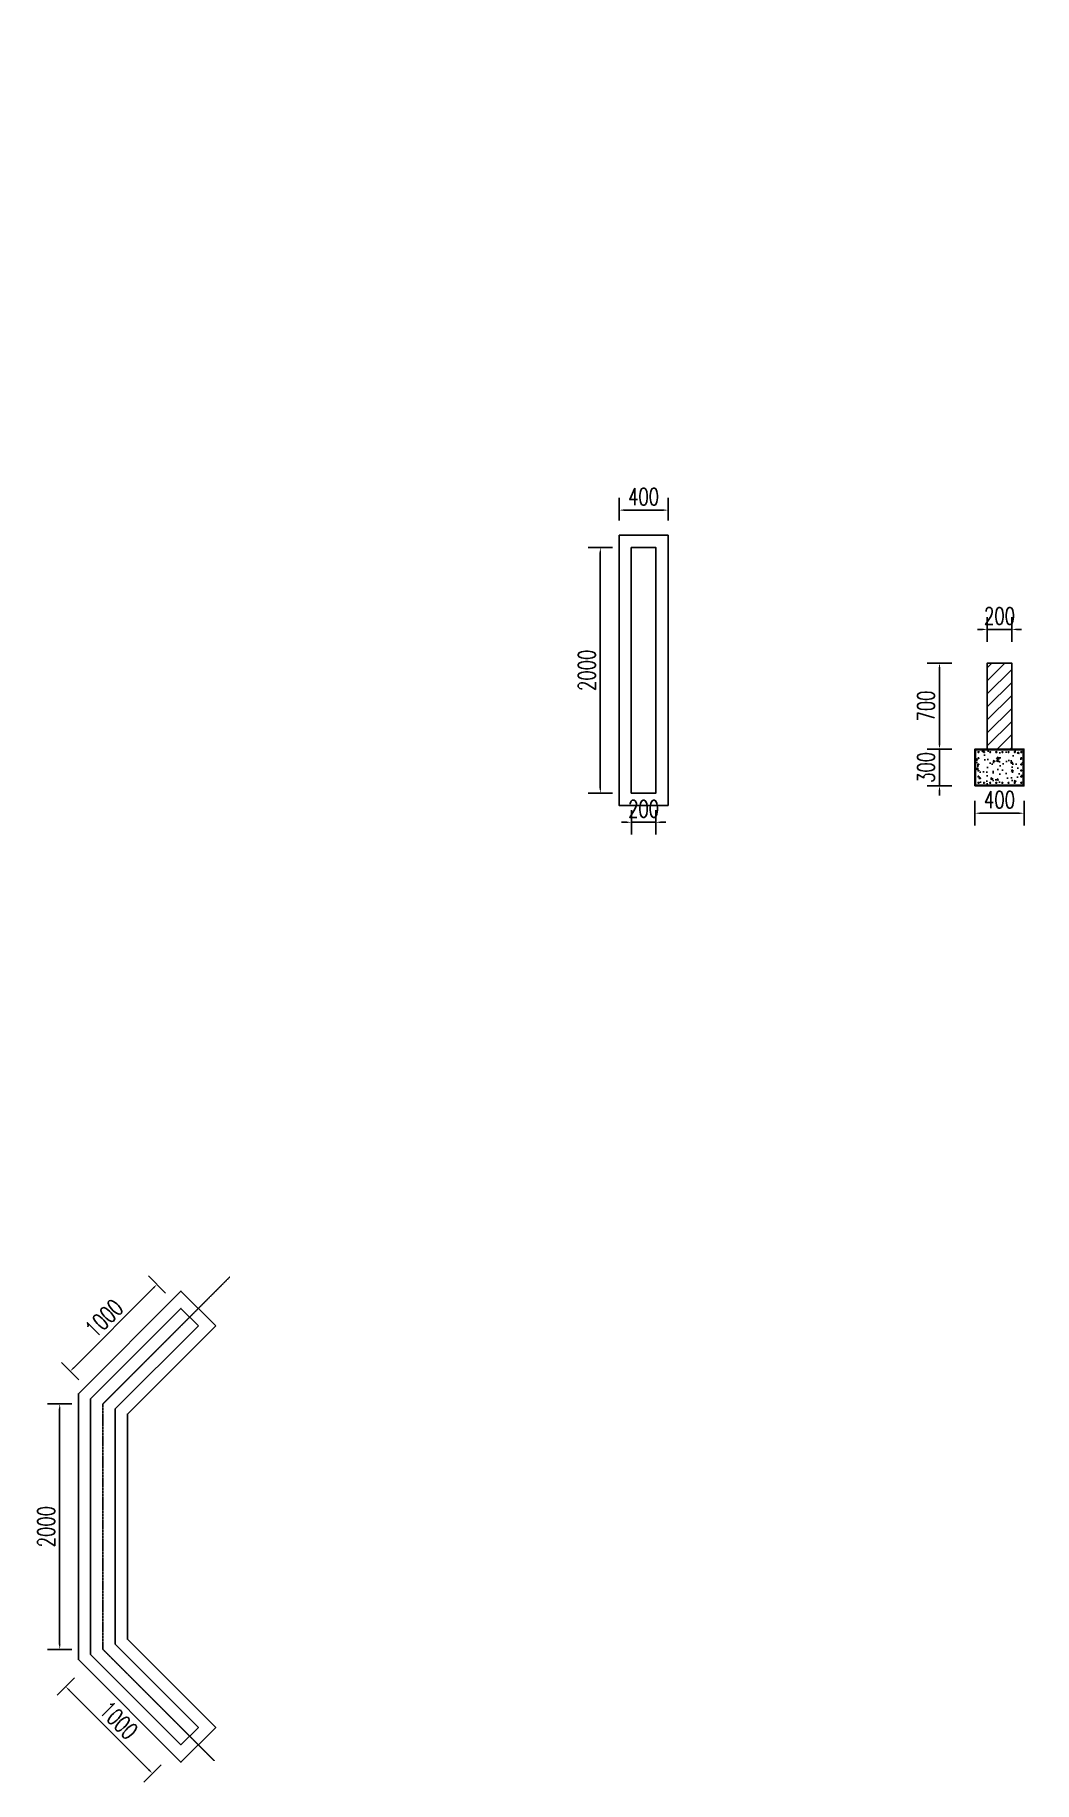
# Model space of a CAD drawing. Header units: millimetres. Extents: x -1442555 to 442606, y 1365385 to 2223627.
# Drawn here: x 317005 to 325150, y 1447119 to 1461354 of the extents above; entities that cross this region are included whole.
import ezdxf

# ---------------------------------------------------------------- set-up
doc = ezdxf.new("R2010")
doc.units = ezdxf.units.MM
doc.header["$LTSCALE"] = 10
doc.linetypes.add('-6_350_HOLE$0$DASH', pattern=[0.35, 0.25, -0.1])
doc.layers.get('0').update_dxf_attribs({"linetype": 'CONTINUOUS'})
doc.layers.get('DEFPOINTS').update_dxf_attribs({"linetype": 'CONTINUOUS'})
doc.styles.add('STANDARD_T3', font='simplex.shx', dxfattribs={"width": 0.7, "bigfont": 'gbcbig.shx'})
doc.dimstyles.new('W&&40', dxfattribs={"dimtxt": 140, "dimasz": 40, "dimexe": 100, "dimexo": 120, "dimgap": 40, "dimtad": 1, "dimdec": 0, "dimzin": 0, "dimdsep": 46, "dimtxsty": 'STANDARD_T3', "dimcen": 0.09, "dimclrd": 1, "dimclre": 1, "dimclrt": 7, "dimazin": 2, "dimtfac": 1, "dimtdec": 0, "dimtix": 1, "dimtmove": 2, "dimatfit": 3, "dimfxl": 100, "dimtolj": 1, "dimtzin": 0, "dimarcsym": 0})
pattern_1 = [(0, (-3011828.98, -1010947.8), (0, 349.25), [254, -95.25]), (90, (-3011828.98, -1010947.8), (-349.25, 2e-14), [254, -95.25])]

msp = doc.modelspace()

# ---------------------------------------------------------------- blocks, each defined once
blk = doc.blocks.new('*D109')
at = {"color": 1, "lineweight": -2, "transparency": 16777216}
for p, q in [((317972, 1451145), (317322, 1450495)), ((318071, 1451103), (317930, 1451244)), ((317364, 1450396), (317223, 1450537))]:
    blk.add_line(p, q, dxfattribs=at)
at = {"color": 1, "transparency": 16777216}
for points in [[(317967, 1451150), (317977, 1451141), (318000, 1451174)], [(317317, 1450499), (317326, 1450490), (317293, 1450466)]]:
    blk.add_solid(points, dxfattribs=at)
at = {"layer": 'DEFPOINTS', "color": 0, "transparency": 16777216}
for p in [(318267, 1450907), (317293, 1450466), (317560, 1450200)]:
    blk.add_point(p, dxfattribs=at)
at = {"color": 7, "transparency": 16777216, "insert": (317569, 1450898), "char_height": 140, "attachment_point": 5, "rotation": 45, "style": 'STANDARD_T3'}
blk.add_mtext('\\A1;1000', dxfattribs=at)
blk = doc.blocks.new('*D110')
at = {"color": 1, "lineweight": -2, "transparency": 16777216}
for p, q in [((317307, 1450200), (317107, 1450200)), ((317207, 1450160), (317207, 1448240)), ((317307, 1448200), (317107, 1448200))]:
    blk.add_line(p, q, dxfattribs=at)
at = {"color": 1, "transparency": 16777216}
for points in [[(317201, 1450160), (317214, 1450160), (317207, 1450200)], [(317201, 1448240), (317214, 1448240), (317207, 1448200)]]:
    blk.add_solid(points, dxfattribs=at)
at = {"layer": 'DEFPOINTS', "color": 0, "transparency": 16777216}
for p in [(317560, 1450200), (317207, 1448200), (317560, 1448200)]:
    blk.add_point(p, dxfattribs=at)
at = {"color": 7, "transparency": 16777216, "insert": (317097, 1449200), "char_height": 140, "attachment_point": 5, "rotation": 90, "style": 'STANDARD_T3'}
blk.add_mtext('\\A1;2000', dxfattribs=at)
blk = doc.blocks.new('*D111')
at = {"color": 1, "lineweight": -2, "transparency": 16777216}
for p, q in [((317327, 1447967), (317186, 1447826)), ((317285, 1447868), (317935, 1447218)), ((318034, 1447260), (317893, 1447119))]:
    blk.add_line(p, q, dxfattribs=at)
at = {"color": 1, "transparency": 16777216}
for points in [[(317289, 1447873), (317280, 1447864), (317256, 1447897)], [(317940, 1447223), (317930, 1447213), (317963, 1447190)]]:
    blk.add_solid(points, dxfattribs=at)
at = {"layer": 'DEFPOINTS', "color": 0, "transparency": 16777216}
for p in [(317560, 1448200), (318267, 1447493), (317963, 1447190)]:
    blk.add_point(p, dxfattribs=at)
at = {"color": 7, "transparency": 16777216, "insert": (317688, 1447621), "char_height": 140, "attachment_point": 5, "rotation": 315, "style": 'STANDARD_T3'}
blk.add_mtext('\\A1;1000', dxfattribs=at)
blk = doc.blocks.new('钢筋')
h = blk.add_hatch()
h.set_pattern_fill('ANGLE', color=1, scale=100)
h.set_pattern_definition([(0, (-3336574.94, -2472297.82), (0, 349.25), [254, -95.25]), (90, (-3336574.94, -2472297.82), (-349.25, 2e-14), [254, -95.25])])
h.paths.add_polyline_path([(4, 0, 1), (-4, 0, 1)])
blk.add_circle((0, 0), 4)
blk = doc.blocks.new('*U113')
blk.add_blockref('钢筋', (0, 0))
blk = doc.blocks.new('*U114')
at = {"color": 0, "linetype": 'ByBlock', "lineweight": -2, "transparency": 16777216}
for p in [(0, 250), (0, 200), (0, 150), (350, 250), (350, 200), (350, 150), (0, 100), (0, 50), (0, 0), (350, 100), (350, 50), (350, 0)]:
    blk.add_blockref('*U113', p, dxfattribs=at)
blk = doc.blocks.new('*U115')
blk.add_blockref('钢筋', (0, 0))
blk = doc.blocks.new('*U116')
at = {"color": 0, "linetype": 'ByBlock', "lineweight": -2, "transparency": 16777216}
for p in [(0, 250), (0, 200), (0, 150), (250, 250), (250, 200), (250, 150), (0, 100), (0, 50), (0, 0), (250, 100), (250, 50), (250, 0)]:
    blk.add_blockref('*U115', p, dxfattribs=at)
blk = doc.blocks.new('*D117')
at = {"color": 1, "lineweight": -2, "transparency": 16777216}
for p, q in [((321714, 1457177), (321514, 1457177)), ((321614, 1457137), (321614, 1455217)), ((321714, 1455177), (321514, 1455177))]:
    blk.add_line(p, q, dxfattribs=at)
at = {"color": 1, "transparency": 16777216}
for points in [[(321608, 1457137), (321621, 1457137), (321614, 1457177)], [(321608, 1455217), (321621, 1455217), (321614, 1455177)]]:
    blk.add_solid(points, dxfattribs=at)
at = {"layer": 'DEFPOINTS', "color": 0, "transparency": 16777216}
for p in [(321967, 1457177), (321614, 1455177), (321967, 1455177)]:
    blk.add_point(p, dxfattribs=at)
at = {"color": 7, "transparency": 16777216, "insert": (321504, 1456177), "char_height": 140, "attachment_point": 5, "rotation": 90, "style": 'STANDARD_T3'}
blk.add_mtext('\\A1;2000', dxfattribs=at)
blk = doc.blocks.new('*D118')
at = {"color": 1, "lineweight": -2, "transparency": 16777216}
for p, q in [((321867, 1455039), (321867, 1454839)), ((322067, 1455039), (322067, 1454839)), ((321827, 1454939), (321787, 1454939)), ((321867, 1454939), (322067, 1454939)), ((322107, 1454939), (322147, 1454939))]:
    blk.add_line(p, q, dxfattribs=at)
at = {"color": 1, "transparency": 16777216}
for points in [[(321827, 1454946), (321827, 1454932), (321867, 1454939)], [(322107, 1454946), (322107, 1454932), (322067, 1454939)]]:
    blk.add_solid(points, dxfattribs=at)
at = {"layer": 'DEFPOINTS', "color": 0, "transparency": 16777216}
for p in [(321867, 1455177), (322067, 1455177), (322067, 1454939)]:
    blk.add_point(p, dxfattribs=at)
at = {"color": 7, "transparency": 16777216, "insert": (321967, 1455049), "char_height": 140, "attachment_point": 5, "style": 'STANDARD_T3'}
blk.add_mtext('\\A1;200', dxfattribs=at)
blk = doc.blocks.new('*D119')
at = {"color": 1, "lineweight": -2, "transparency": 16777216}
for p, q in [((321767, 1457397), (321767, 1457582)), ((322167, 1457397), (322167, 1457582)), ((321807, 1457482), (322127, 1457482))]:
    blk.add_line(p, q, dxfattribs=at)
at = {"color": 1, "transparency": 16777216}
for points in [[(321807, 1457489), (321807, 1457476), (321767, 1457482)], [(322127, 1457489), (322127, 1457476), (322167, 1457482)]]:
    blk.add_solid(points, dxfattribs=at)
at = {"layer": 'DEFPOINTS', "color": 0, "transparency": 16777216}
for p in [(322167, 1457482), (321767, 1457277), (322167, 1457277)]:
    blk.add_point(p, dxfattribs=at)
at = {"color": 7, "transparency": 16777216, "insert": (321967, 1457592), "char_height": 140, "attachment_point": 5, "style": 'STANDARD_T3'}
blk.add_mtext('\\A1;400', dxfattribs=at)
blk = doc.blocks.new('*D120')
at = {"color": 1, "lineweight": -2, "transparency": 16777216}
for p, q in [((324379, 1455576), (324379, 1455616)), ((324479, 1455536), (324279, 1455536)), ((324379, 1455236), (324379, 1455536)), ((324479, 1455236), (324279, 1455236)), ((324379, 1455196), (324379, 1455156))]:
    blk.add_line(p, q, dxfattribs=at)
at = {"color": 1, "transparency": 16777216}
for points in [[(324372, 1455576), (324386, 1455576), (324379, 1455536)], [(324372, 1455196), (324386, 1455196), (324379, 1455236)]]:
    blk.add_solid(points, dxfattribs=at)
at = {"layer": 'DEFPOINTS', "color": 0, "transparency": 16777216}
for p in [(324379, 1455536), (324668, 1455536), (324668, 1455236)]:
    blk.add_point(p, dxfattribs=at)
at = {"color": 7, "transparency": 16777216, "insert": (324269, 1455386), "char_height": 140, "attachment_point": 5, "rotation": 90, "style": 'STANDARD_T3'}
blk.add_mtext('\\A1;300', dxfattribs=at)
blk = doc.blocks.new('*D121')
at = {"color": 1, "lineweight": -2, "transparency": 16777216}
for p, q in [((324479, 1456236), (324279, 1456236)), ((324379, 1455576), (324379, 1456196)), ((324479, 1455536), (324279, 1455536))]:
    blk.add_line(p, q, dxfattribs=at)
at = {"color": 1, "transparency": 16777216}
for points in [[(324372, 1456196), (324386, 1456196), (324379, 1456236)], [(324372, 1455576), (324386, 1455576), (324379, 1455536)]]:
    blk.add_solid(points, dxfattribs=at)
at = {"layer": 'DEFPOINTS', "color": 0, "transparency": 16777216}
for p in [(324379, 1456236), (324768, 1456236), (324668, 1455536)]:
    blk.add_point(p, dxfattribs=at)
at = {"color": 7, "transparency": 16777216, "insert": (324269, 1455886), "char_height": 140, "attachment_point": 5, "rotation": 90, "style": 'STANDARD_T3'}
blk.add_mtext('\\A1;700', dxfattribs=at)
blk = doc.blocks.new('*D122')
at = {"color": 1, "lineweight": -2, "transparency": 16777216}
for p, q in [((324768, 1456410), (324768, 1456610)), ((324968, 1456410), (324968, 1456610)), ((324728, 1456510), (324688, 1456510)), ((324768, 1456510), (324968, 1456510)), ((325008, 1456510), (325048, 1456510))]:
    blk.add_line(p, q, dxfattribs=at)
at = {"color": 1, "transparency": 16777216}
for points in [[(324728, 1456517), (324728, 1456504), (324768, 1456510)], [(325008, 1456517), (325008, 1456504), (324968, 1456510)]]:
    blk.add_solid(points, dxfattribs=at)
at = {"layer": 'DEFPOINTS', "color": 0, "transparency": 16777216}
for p in [(324968, 1456510), (324768, 1456236), (324968, 1456236)]:
    blk.add_point(p, dxfattribs=at)
at = {"color": 7, "transparency": 16777216, "insert": (324868, 1456620), "char_height": 140, "attachment_point": 5, "style": 'STANDARD_T3'}
blk.add_mtext('\\A1;200', dxfattribs=at)
blk = doc.blocks.new('*D123')
at = {"color": 1, "lineweight": -2, "transparency": 16777216}
for p, q in [((324668, 1455113), (324668, 1454913)), ((324708, 1455013), (325028, 1455013)), ((325068, 1455113), (325068, 1454913))]:
    blk.add_line(p, q, dxfattribs=at)
at = {"color": 1, "transparency": 16777216}
for points in [[(324708, 1455019), (324708, 1455006), (324668, 1455013)], [(325028, 1455019), (325028, 1455006), (325068, 1455013)]]:
    blk.add_solid(points, dxfattribs=at)
at = {"layer": 'DEFPOINTS', "color": 0, "transparency": 16777216}
for p in [(324668, 1455236), (325068, 1455236), (325068, 1455013)]:
    blk.add_point(p, dxfattribs=at)
at = {"color": 7, "transparency": 16777216, "insert": (324868, 1455123), "char_height": 140, "attachment_point": 5, "style": 'STANDARD_T3'}
blk.add_mtext('\\A1;400', dxfattribs=at)

# ---------------------------------------------------------------- dimensions: what is measured, and where the dimension line sits
for base, p1, p2, picture, middle in [((322166.9, 1457482.3), (321766.9, 1457277), (322166.9, 1457277), '*D119', (321966.9, 1457592.3)), ((324967.6, 1456510.5), (324767.6, 1456235.8), (324967.6, 1456235.8), '*D122', (324867.6, 1456620.5)), ((322066.9, 1454938.9), (321866.9, 1455177), (322066.9, 1455177), '*D118', (321966.9, 1455048.9)), ((325067.6, 1455012.5), (324667.6, 1455235.8), (325067.6, 1455235.8), '*D123', (324867.6, 1455122.5))]:
    dim = msp.add_linear_dim(base=base, p1=p1, p2=p2, dimstyle='W&&40', override={"dimfxlon": 1})
    dim.commit()
    dim.dimension.update_dxf_attribs({"geometry": picture, "text_midpoint": middle})
for p1, p2, distance, picture, middle in [((321966.9, 1457177), (321966.9, 1455177), -352.4, '*D117', (321504.5, 1456177)), ((318266.7, 1450907.1), (317559.6, 1450200), -376.7, '*D109', (317569, 1450897.8)), ((317559.6, 1450200), (317559.6, 1448200), -352.4, '*D110', (317097.2, 1449200)), ((317559.6, 1448200), (318266.7, 1447492.9), -429, '*D111', (317687.6, 1447620.9))]:
    dim = msp.add_aligned_dim(p1=p1, p2=p2, distance=distance, dimstyle='W&&40', override={"dimfxlon": 1})
    dim.commit()
    dim.dimension.update_dxf_attribs({"geometry": picture, "text_midpoint": middle})
for base, p1, p2, picture, middle in [((324378.9, 1456235.8), (324667.6, 1455535.8), (324767.6, 1456235.8), '*D121', (324268.9, 1455885.8)), ((324378.9, 1455535.8), (324667.6, 1455235.8), (324667.6, 1455535.8), '*D120', (324268.9, 1455385.8))]:
    dim = msp.add_linear_dim(base=base, p1=p1, p2=p2, angle=90, dimstyle='W&&40', override={"dimfxlon": 1})
    dim.commit()
    dim.dimension.update_dxf_attribs({"geometry": picture, "text_midpoint": middle})

# ---------------------------------------------------------------- hatches: boundary and pattern name
h = msp.add_hatch()
h.set_pattern_fill('ANGLE', color=1, scale=100)
h.set_pattern_definition(pattern_1)
h.paths.add_polyline_path([(324742, 1461350, 1), (324750, 1461350, 1)])
h = msp.add_hatch()
h.set_pattern_fill('ANGLE', color=1, scale=100)
h.set_pattern_definition(pattern_1)
h.paths.add_polyline_path([(324742, 1461350, 1), (324750, 1461350, 1)])
h = msp.add_hatch()
h.set_pattern_fill('ANGLE', color=1, scale=100)
h.set_pattern_definition(pattern_1)
h.paths.add_polyline_path([(324742, 1461350, 1), (324750, 1461350, 1)])
h = msp.add_hatch()
h.set_pattern_fill('ANGLE', color=1, scale=100)
h.set_pattern_definition([(0, (-3011778.98, -1010947.8), (0, 349.25), [254, -95.25]), (90, (-3011778.98, -1010947.8), (-349.25, 2e-14), [254, -95.25])])
h.paths.add_polyline_path([(324792, 1461350, 1), (324800, 1461350, 1)])
h = msp.add_hatch()
h.set_pattern_fill('ANGLE', color=1, scale=100)
h.set_pattern_definition([(0, (-3011728.98, -1010947.8), (0, 349.25), [254, -95.25]), (90, (-3011728.98, -1010947.8), (-349.25, 2e-14), [254, -95.25])])
h.paths.add_polyline_path([(324842, 1461350, 1), (324850, 1461350, 1)])
h = msp.add_hatch()
h.set_pattern_fill('ANGLE', color=1, scale=100)
h.set_pattern_definition([(0, (-3011678.98, -1010947.8), (0, 349.25), [254, -95.25]), (90, (-3011678.98, -1010947.8), (-349.25, 2e-14), [254, -95.25])])
h.paths.add_polyline_path([(324892, 1461350, 1), (324900, 1461350, 1)])
h = msp.add_hatch()
h.set_pattern_fill('ANGLE', color=1, scale=100)
h.set_pattern_definition([(0, (-3011628.98, -1010947.8), (0, 349.25), [254, -95.25]), (90, (-3011628.98, -1010947.8), (-349.25, 2e-14), [254, -95.25])])
h.paths.add_polyline_path([(324942, 1461350, 1), (324950, 1461350, 1)])
h = msp.add_hatch()
h.set_pattern_fill('ANGLE', color=1, scale=100)
h.set_pattern_definition([(0, (-3011578.98, -1010947.8), (0, 349.25), [254, -95.25]), (90, (-3011578.98, -1010947.8), (-349.25, 2e-14), [254, -95.25])])
h.paths.add_polyline_path([(324992, 1461350, 1), (325000, 1461350, 1)])
h = msp.add_hatch()
h.set_pattern_fill('ANGLE', color=1, scale=100)
h.set_pattern_definition([(0, (-3011528.98, -1010947.8), (0, 349.25), [254, -95.25]), (90, (-3011528.98, -1010947.8), (-349.25, 2e-14), [254, -95.25])])
h.paths.add_polyline_path([(325042, 1461350, 1), (325050, 1461350, 1)])
h = msp.add_hatch()
h.set_pattern_fill('ANGLE', color=1, scale=100)
h.set_pattern_definition([(0, (-3011478.98, -1010947.8), (0, 349.25), [254, -95.25]), (90, (-3011478.98, -1010947.8), (-349.25, 2e-14), [254, -95.25])])
h.paths.add_polyline_path([(325092, 1461350, 1), (325100, 1461350, 1)])
h = msp.add_hatch()
h.set_pattern_fill('ANGLE', color=1, scale=100)
h.set_pattern_definition([(0, (-3011428.98, -1010947.8), (0, 349.25), [254, -95.25]), (90, (-3011428.98, -1010947.8), (-349.25, 2e-14), [254, -95.25])])
h.paths.add_polyline_path([(325142, 1461350, 1), (325150, 1461350, 1)])
h = msp.add_hatch()
h.set_pattern_fill('普通砖', color=1, scale=30)
h.set_pattern_definition([(45, (-3011878.98, -1011768.584), (-53.0330298, 53.0330298), [])])
h.paths.add_polyline_path([(324967.6, 1456235.8), (324767.6, 1456235.8), (324767.6, 1455535.8), (324967.6, 1455535.8)])
h = msp.add_hatch()
h.set_pattern_fill('混凝土', color=1, scale=20)
h.set_pattern_definition([(50, (-3011878.98, -1017037.01), (143.4520365, -12.550427), [15, -165]), (355, (-3011878.98, -1017037.01), (-27.7502667, 150.438427), [12, -132]), (100.4514, (-3011867.03, -1017038.06), (115.7018763, 137.8879084), [12.748038, -140.2284224]), (46.1842, (-3011878.98, -1016997.01), (213.44821, -33.103803), [22.5, -247.5]), (96.6356, (-3011861.2, -1016999.77), (186.932541, 194.823574), [19.122058, -210.3426]), (351.1842, (-3011878.98, -1016997), (186.932389, 194.82372), [18, -198]), (21, (-3011858.98, -1017007.01), (119.3814104, -80.523778), [15, -165]), (326, (-3011858.98, -1017007.01), (48.6630664, 145.030009), [12, -132]), (71.4514, (-3011849.03, -1017013.72), (168.0445257, 64.5060993), [12.748038, -140.2284224]), (37.5, (-3011878.98, -1017037.01), (2.43197106, 66.57877077), [0, -130.4, 0, -134, 0, -132.5]), (7.5, (-3011878.98, -1017037.01), (52.6139075, 78.8823424), [0, -76.4, 0, -127.4, 0, -50.5]), (327.5, (-3011923.58, -1017037.01), (106.7644872, -4.51097435), [0, -50, 0, -156, 0, -207]), (317.5, (-3011943.58, -1017037.01), (116.6372339, 20.0209965), [0, -65, 0, -103.6, 0, -147])])
h.paths.add_polyline_path([(325057.6, 1455245.8), (325057.6, 1455525.8), (324677.6, 1455525.8), (324677.6, 1455245.8)])

# ---------------------------------------------------------------- linework, layer by layer
at = {"color": 6}
for points in [[(321766.9, 1457277), (322166.9, 1457277), (322166.9, 1455077), (321766.9, 1455077)], [(324667.6, 1455235.8), (325067.6, 1455235.8), (325067.6, 1455535.8), (324667.6, 1455535.8)], [(318478.8, 1450836.4), (318196, 1451119.3), (317359.6, 1450282.9), (317359.6, 1448117.2), (318196, 1447280.8), (318478.8, 1447563.6), (317759.6, 1448282.9), (317759.6, 1450117.2)]]:
    msp.add_lwpolyline(points, close=True, dxfattribs=at)
for points in [[(321866.9, 1457177), (322066.9, 1457177), (322066.9, 1455177), (321866.9, 1455177)], [(324767.6, 1455535.8), (324967.6, 1455535.8), (324967.6, 1456235.8), (324767.6, 1456235.8)]]:
    msp.add_lwpolyline(points, close=True)
at = {"color": 1, "const_width": 5}
msp.add_lwpolyline([(324677.6, 1455245.8), (325057.6, 1455245.8), (325057.6, 1455525.8), (324677.6, 1455525.8)], close=True, dxfattribs=at)
at = {"color": 1, "linetype": '-6_350_HOLE$0$DASH'}
msp.add_lwpolyline([(318593.3, 1451233.7), (317559.6, 1450200), (317559.6, 1448200), (318467, 1447292.7)], dxfattribs=at)
msp.add_lwpolyline([(318337.4, 1450836.4), (318196, 1450977.9), (317459.6, 1450241.5), (317459.6, 1448158.6), (318196, 1447422.2), (318337.4, 1447563.6), (317659.6, 1448241.5), (317659.6, 1450158.6), (318337.4, 1450836.4)])

# ---------------------------------------------------------------- block references
msp.add_blockref('*U114', (324696, 1455260.8))
at = {"rotation": 90}
msp.add_blockref('*U116', (324992.4, 1455260.4), dxfattribs=at)

msp.set_redraw_order([(e.dxf.handle, doc.entitydb.next_handle()) for e in msp.query("TEXT MTEXT ATTDEF DIMENSION ARC_DIMENSION")])  # texts and dimensions are drawn at this point

doc.saveas('drawing.dxf')
